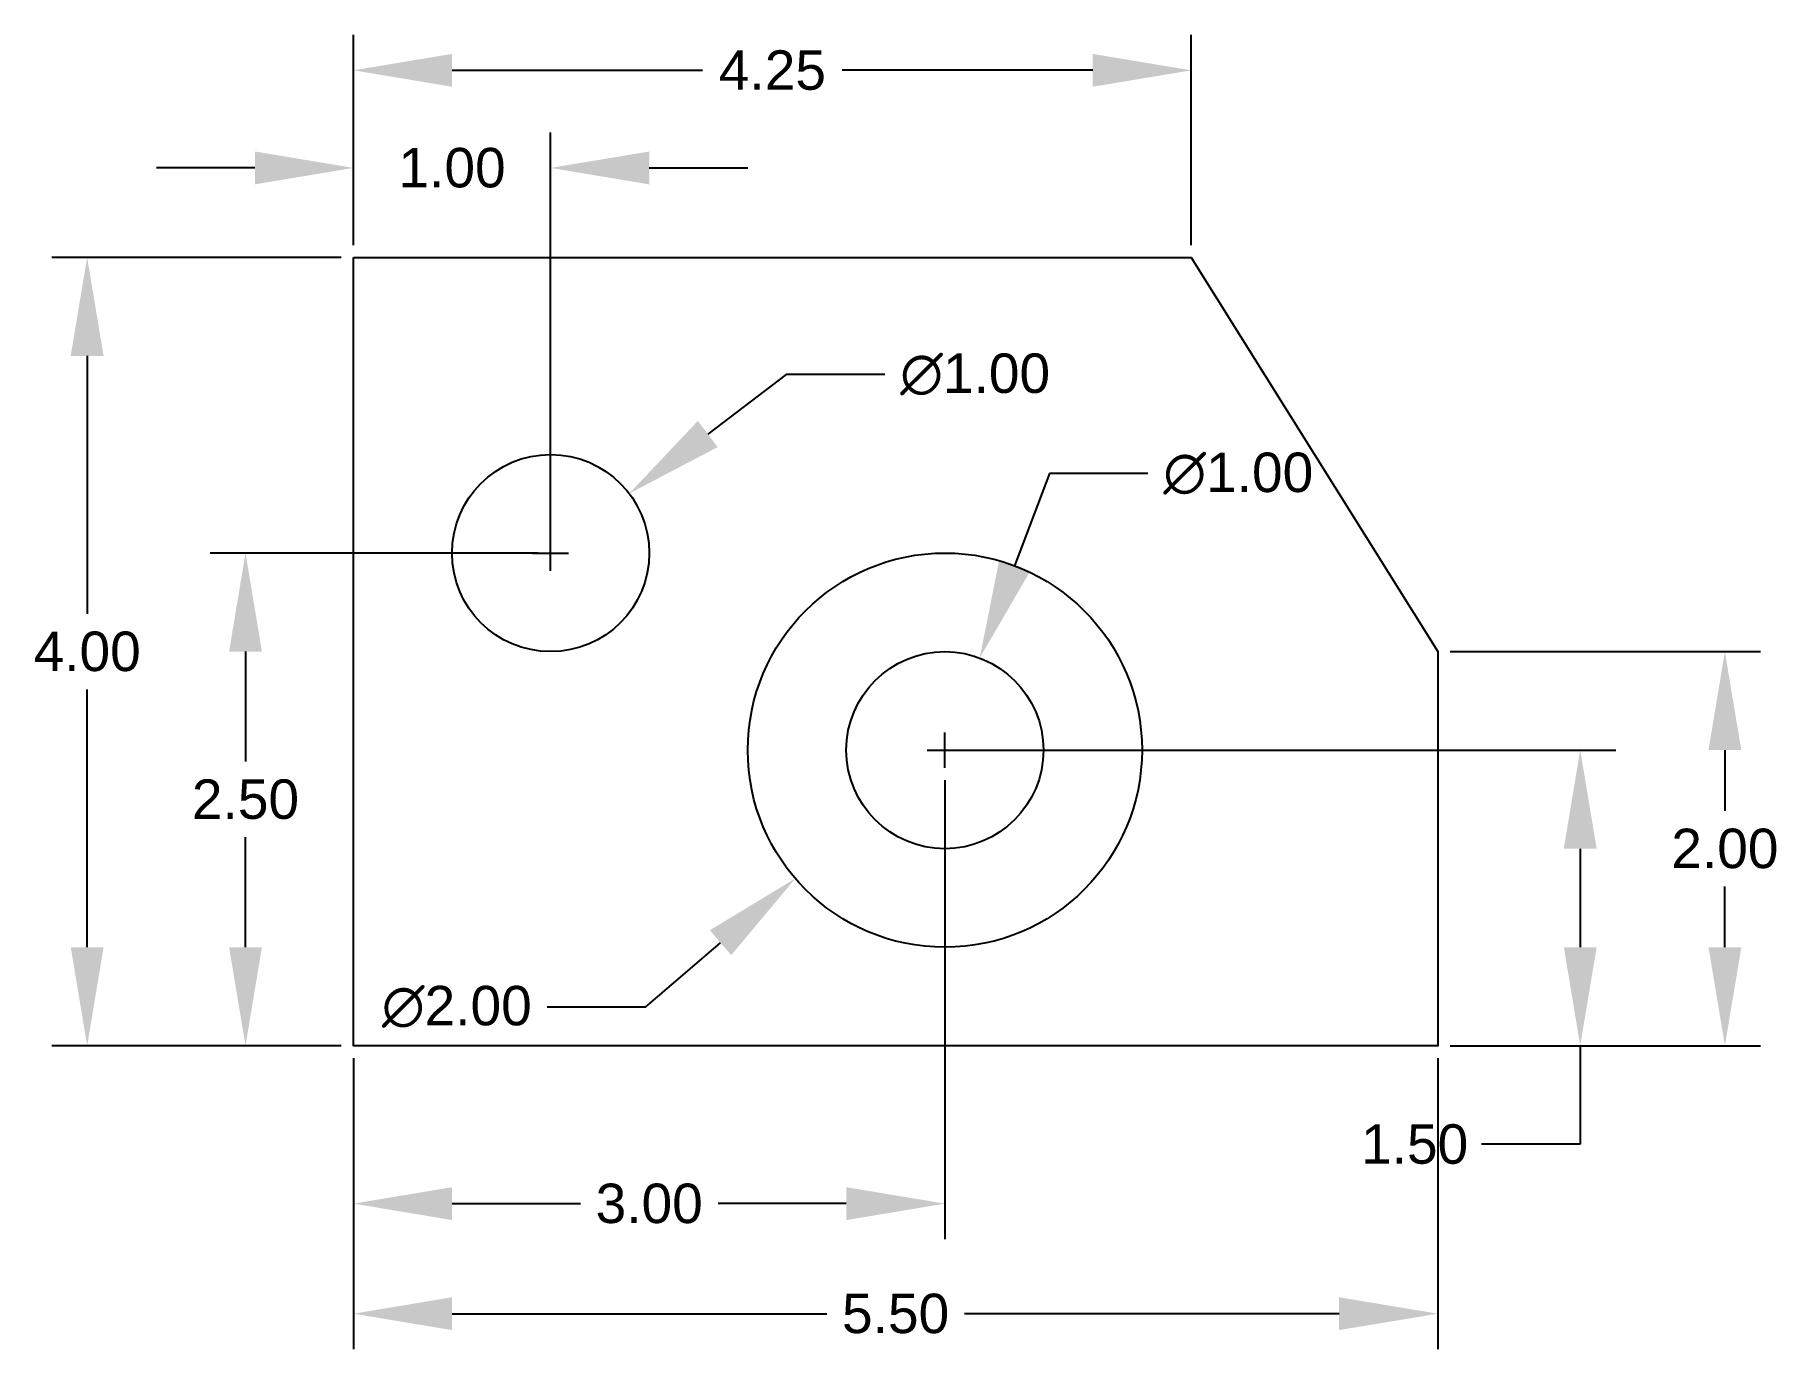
# Model space of a CAD drawing. Header units: inches. Extents: x 0 to 210, y 0 to 297.
# Drawn here: x 40.39 to 49.23, y 120.56 to 127.23 of the extents above; entities that cross this region are included whole.
import ezdxf

# ---------------------------------------------------------------- set-up
doc = ezdxf.new("R2010")
doc.units = ezdxf.units.IN
doc.header["$MEASUREMENT"] = 0
doc.styles.get("Standard").update_dxf_attribs({"font": 'arial.ttf'})
doc.dimstyles.new('gk', dxfattribs={"dimtxt": 0.2, "dimasz": 0.5, "dimexe": 0.18, "dimexo": 0.0625, "dimgap": 0.09, "dimtad": 0, "dimtih": 1, "dimtoh": 1, "dimzin": 0, "dimdsep": 46, "dimtxsty": 'Standard', "dimcen": 0.09, "dimclrd": 2, "dimclre": 2, "dimclrt": 2, "dimadec": 0, "dimazin": 0, "dimtfac": 1, "dimtofl": 0, "dimtmove": 0, "dimatfit": 3, "dimfxl": 1, "dimtolj": 1, "dimtzin": 0, "dimarcsym": 0})

msp = doc.modelspace()

# ---------------------------------------------------------------- blocks, each defined once
blk = doc.blocks.new('*D2')
at = {"color": 2, "lineweight": -2, "transparency": 16777216}
for p, q in [((42.0079, 126.1611), (42.0079, 127.228)), ((46.2579, 126.1611), (46.2579, 127.228)), ((42.5079, 127.048), (43.7784, 127.048)), ((45.7579, 127.048), (44.4875, 127.048))]:
    blk.add_line(p, q, dxfattribs=at)
at = {"color": 2, "transparency": 16777216}
for points in [[(42.5079, 127.1314), (42.5079, 126.9647), (42.0079, 127.048)], [(45.7579, 127.1314), (45.7579, 126.9647), (46.2579, 127.048)]]:
    blk.add_solid(points, dxfattribs=at)
at = {"layer": 'Defpoints', "color": 0, "transparency": 16777216}
for p in [(46.2579, 127.048), (42.0079, 126.0986), (46.2579, 126.0986)]:
    blk.add_point(p, dxfattribs=at)
at = {"color": 2, "transparency": 16777216, "insert": (44.1329, 127.048), "char_height": 0.2, "attachment_point": 5}
blk.add_mtext('\\A1;4.25', dxfattribs=at)
blk = doc.blocks.new('*D3')
at = {"color": 2, "lineweight": -2, "transparency": 16777216}
for p, q in [((41.9454, 126.0986), (40.4768, 126.0986)), ((40.6568, 125.5986), (40.6568, 124.2907)), ((40.6568, 122.5986), (40.6568, 123.9064)), ((41.9454, 122.0986), (40.4768, 122.0986))]:
    blk.add_line(p, q, dxfattribs=at)
at = {"color": 2, "transparency": 16777216}
for points in [[(40.5734, 125.5986), (40.7401, 125.5986), (40.6568, 126.0986)], [(40.5734, 122.5986), (40.7401, 122.5986), (40.6568, 122.0986)]]:
    blk.add_solid(points, dxfattribs=at)
at = {"layer": 'Defpoints', "color": 0, "transparency": 16777216}
for p in [(40.6568, 126.0986), (42.0079, 126.0986), (42.0079, 122.0986)]:
    blk.add_point(p, dxfattribs=at)
at = {"color": 2, "transparency": 16777216, "insert": (40.6568, 124.0986), "char_height": 0.2, "attachment_point": 5}
blk.add_mtext('\\A1;4.00', dxfattribs=at)
blk = doc.blocks.new('*D4')
at = {"color": 2, "lineweight": -2, "transparency": 16777216}
for p, q in [((42.9454, 124.5986), (41.2799, 124.5986)), ((41.4599, 124.0986), (41.4599, 123.5407)), ((41.4599, 122.5986), (41.4599, 123.1564)), ((41.9454, 122.0986), (41.2799, 122.0986))]:
    blk.add_line(p, q, dxfattribs=at)
at = {"color": 2, "transparency": 16777216}
for points in [[(41.3766, 124.0986), (41.5432, 124.0986), (41.4599, 124.5986)], [(41.3766, 122.5986), (41.5432, 122.5986), (41.4599, 122.0986)]]:
    blk.add_solid(points, dxfattribs=at)
at = {"layer": 'Defpoints', "color": 0, "transparency": 16777216}
for p in [(43.0079, 124.5986), (41.4599, 122.0986), (42.0079, 122.0986)]:
    blk.add_point(p, dxfattribs=at)
at = {"color": 2, "transparency": 16777216, "insert": (41.4599, 123.3486), "char_height": 0.2, "attachment_point": 5}
blk.add_mtext('\\A1;2.50', dxfattribs=at)
blk = doc.blocks.new('*D5')
at = {"color": 2, "lineweight": -2, "transparency": 16777216}
for p, q in [((42.0079, 122.0361), (42.0079, 120.5591)), ((47.5079, 122.0361), (47.5079, 120.5591)), ((42.5079, 120.7391), (44.4085, 120.7391)), ((47.0079, 120.7391), (45.1074, 120.7391))]:
    blk.add_line(p, q, dxfattribs=at)
at = {"color": 2, "transparency": 16777216}
for points in [[(42.5079, 120.8225), (42.5079, 120.6558), (42.0079, 120.7391)], [(47.0079, 120.8225), (47.0079, 120.6558), (47.5079, 120.7391)]]:
    blk.add_solid(points, dxfattribs=at)
at = {"layer": 'Defpoints', "color": 0, "transparency": 16777216}
for p in [(42.0079, 122.0986), (47.5079, 122.0986), (47.5079, 120.7391)]:
    blk.add_point(p, dxfattribs=at)
at = {"color": 2, "transparency": 16777216, "insert": (44.7579, 120.7391), "char_height": 0.2, "attachment_point": 5}
blk.add_mtext('\\A1;5.50', dxfattribs=at)
blk = doc.blocks.new('*D6')
at = {"color": 2, "lineweight": -2, "transparency": 16777216}
for p, q in [((47.5704, 124.0986), (49.1448, 124.0986)), ((48.9648, 123.5986), (48.9648, 123.2907)), ((48.9648, 122.5986), (48.9648, 122.9064)), ((47.5704, 122.0986), (49.1448, 122.0986))]:
    blk.add_line(p, q, dxfattribs=at)
at = {"color": 2, "transparency": 16777216}
for points in [[(48.8815, 123.5986), (49.0482, 123.5986), (48.9648, 124.0986)], [(48.8815, 122.5986), (49.0482, 122.5986), (48.9648, 122.0986)]]:
    blk.add_solid(points, dxfattribs=at)
at = {"layer": 'Defpoints', "color": 0, "transparency": 16777216}
for p in [(47.5079, 124.0986), (48.9648, 124.0986), (47.5079, 122.0986)]:
    blk.add_point(p, dxfattribs=at)
at = {"color": 2, "transparency": 16777216, "insert": (48.9648, 123.0986), "char_height": 0.2, "attachment_point": 5}
blk.add_mtext('\\A1;2.00', dxfattribs=at)
blk = doc.blocks.new('*D7')
at = {"color": 2, "lineweight": -2, "transparency": 16777216}
for p, q in [((42.0079, 126.1611), (42.0079, 126.7328)), ((43.0079, 124.6611), (43.0079, 126.7328)), ((41.5079, 126.5528), (41.0079, 126.5528)), ((43.5079, 126.5528), (44.0079, 126.5528))]:
    blk.add_line(p, q, dxfattribs=at)
at = {"color": 2, "transparency": 16777216}
for points in [[(41.5079, 126.6361), (41.5079, 126.4694), (42.0079, 126.5528)], [(43.5079, 126.6361), (43.5079, 126.4694), (43.0079, 126.5528)]]:
    blk.add_solid(points, dxfattribs=at)
at = {"layer": 'Defpoints', "color": 0, "transparency": 16777216}
for p in [(42.0079, 126.5528), (42.0079, 126.0986), (43.0079, 124.5986)]:
    blk.add_point(p, dxfattribs=at)
at = {"color": 2, "transparency": 16777216, "insert": (42.5079, 126.5528), "char_height": 0.2, "attachment_point": 5}
blk.add_mtext('\\A1;1.00', dxfattribs=at)
blk = doc.blocks.new('*D8')
at = {"color": 2, "lineweight": -2, "transparency": 16777216}
for p, q in [((45.0704, 123.5986), (48.4109, 123.5986)), ((48.2309, 123.0986), (48.2309, 122.5986)), ((47.5704, 122.0986), (48.4109, 122.0986)), ((48.2309, 122.0986), (48.2309, 121.5986)), ((48.2309, 121.5986), (47.7309, 121.5986))]:
    blk.add_line(p, q, dxfattribs=at)
at = {"color": 2, "transparency": 16777216}
for points in [[(48.1476, 123.0986), (48.3143, 123.0986), (48.2309, 123.5986)], [(48.1476, 122.5986), (48.3143, 122.5986), (48.2309, 122.0986)]]:
    blk.add_solid(points, dxfattribs=at)
at = {"layer": 'Defpoints', "color": 0, "transparency": 16777216}
for p in [(45.0079, 123.5986), (47.5079, 122.0986), (48.2309, 122.0986)]:
    blk.add_point(p, dxfattribs=at)
at = {"color": 2, "transparency": 16777216, "insert": (47.3909, 121.5986), "char_height": 0.2, "attachment_point": 5}
blk.add_mtext('\\A1;1.50', dxfattribs=at)
blk = doc.blocks.new('*D9')
at = {"color": 2, "lineweight": -2, "transparency": 16777216}
for p, q in [((44.2034, 125.5046), (43.8049, 125.2026)), ((44.7034, 125.5046), (44.2034, 125.5046)), ((43.0079, 124.5086), (43.0079, 124.6886)), ((42.9179, 124.5986), (43.0979, 124.5986))]:
    blk.add_line(p, q, dxfattribs=at)
at = {"color": 2, "transparency": 16777216}
blk.add_solid([(43.7546, 125.269), (43.8552, 125.1362), (43.4064, 124.9006)], dxfattribs=at)
at = {"layer": 'Defpoints', "color": 0, "transparency": 16777216}
for p in [(43.4064, 124.9006), (42.6095, 124.2965)]:
    blk.add_point(p, dxfattribs=at)
at = {"color": 2, "transparency": 16777216, "insert": (45.1616, 125.5046), "char_height": 0.2, "attachment_point": 5}
blk.add_mtext('\\A1;∅1.00', dxfattribs=at)
blk = doc.blocks.new('*D10')
at = {"color": 2, "lineweight": -2, "transparency": 16777216}
for p, q in [((45.0079, 123.5086), (45.0079, 123.6886)), ((44.9179, 123.5986), (45.0979, 123.5986)), ((43.4903, 122.2959), (43.8697, 122.6216)), ((42.9903, 122.2959), (43.4903, 122.2959))]:
    blk.add_line(p, q, dxfattribs=at)
at = {"color": 2, "transparency": 16777216}
blk.add_solid([(43.8155, 122.6848), (43.924, 122.5584), (44.2491, 122.9472)], dxfattribs=at)
at = {"layer": 'Defpoints', "color": 0, "transparency": 16777216}
for p in [(45.7668, 124.2499), (44.2491, 122.9472)]:
    blk.add_point(p, dxfattribs=at)
at = {"color": 2, "transparency": 16777216, "insert": (42.5321, 122.2959), "char_height": 0.2, "attachment_point": 5}
blk.add_mtext('\\A1;∅2.00', dxfattribs=at)
blk = doc.blocks.new('*D12')
at = {"color": 2, "lineweight": -2, "transparency": 16777216}
for p, q in [((45.5382, 125.0017), (45.3614, 124.534)), ((46.0382, 125.0017), (45.5382, 125.0017)), ((45.0079, 123.5086), (45.0079, 123.6886)), ((44.9179, 123.5986), (45.0979, 123.5986))]:
    blk.add_line(p, q, dxfattribs=at)
at = {"color": 2, "transparency": 16777216}
blk.add_solid([(45.2835, 124.5635), (45.4394, 124.5045), (45.1847, 124.0663)], dxfattribs=at)
at = {"layer": 'Defpoints', "color": 0, "transparency": 16777216}
for p in [(45.1847, 124.0663), (44.8312, 123.1308)]:
    blk.add_point(p, dxfattribs=at)
at = {"color": 2, "transparency": 16777216, "insert": (46.4964, 125.0017), "char_height": 0.2, "attachment_point": 5}
blk.add_mtext('\\A1;∅1.00', dxfattribs=at)
blk = doc.blocks.new('*D13')
at = {"color": 2, "lineweight": -2, "transparency": 16777216}
for p, q in [((45.0079, 123.4461), (45.0079, 121.1176)), ((42.0079, 122.0361), (42.0079, 121.1176)), ((42.5079, 121.2976), (43.1586, 121.2976)), ((44.5079, 121.2976), (43.8573, 121.2976))]:
    blk.add_line(p, q, dxfattribs=at)
at = {"color": 2, "transparency": 16777216}
for points in [[(42.5079, 121.3809), (42.5079, 121.2143), (42.0079, 121.2976)], [(44.5079, 121.3809), (44.5079, 121.2143), (45.0079, 121.2976)]]:
    blk.add_solid(points, dxfattribs=at)
at = {"layer": 'Defpoints', "color": 0, "transparency": 16777216}
for p in [(45.0079, 123.5086), (42.0079, 122.0986), (42.0079, 121.2976)]:
    blk.add_point(p, dxfattribs=at)
at = {"color": 2, "transparency": 16777216, "insert": (43.5079, 121.2976), "char_height": 0.2, "attachment_point": 5}
blk.add_mtext('\\A1;3.00', dxfattribs=at)

# ---------------------------------------------------------------- dimensions: what is measured, and where the dimension line sits
for base, p1, p2, picture, middle in [((46.2579, 127.048), (42.0079, 126.0986), (46.2579, 126.0986), '*D2', (44.1329, 127.048)), ((42.0079, 126.5528), (43.0079, 124.5986), (42.0079, 126.0986), '*D7', (42.5079, 126.5528)), ((42.0079, 121.2976), (45.0079, 123.5086), (42.0079, 122.0986), '*D13', (43.5079, 121.2976)), ((47.5079, 120.7391), (42.0079, 122.0986), (47.5079, 122.0986), '*D5', (44.7579, 120.7391))]:
    dim = msp.add_linear_dim(base=base, p1=p1, p2=p2, dimstyle='gk')
    dim.commit()
    dim.dimension.update_dxf_attribs({"geometry": picture, "text_midpoint": middle})
for base, p1, p2, picture, middle in [((40.6568, 126.0986), (42.0079, 122.0986), (42.0079, 126.0986), '*D3', (40.6568, 124.0986)), ((41.4599, 122.0986), (43.0079, 124.5986), (42.0079, 122.0986), '*D4', (41.4599, 123.3486)), ((48.9648, 124.0986), (47.5079, 122.0986), (47.5079, 124.0986), '*D6', (48.9648, 123.0986)), ((48.2309, 122.0986), (45.0079, 123.5986), (47.5079, 122.0986), '*D8', (47.3909, 121.5986))]:
    dim = msp.add_linear_dim(base=base, p1=p1, p2=p2, angle=90, dimstyle='gk')
    dim.commit()
    dim.dimension.update_dxf_attribs({"geometry": picture, "text_midpoint": middle})
for p1, p2, picture, middle in [((42.6095, 124.2965), (43.4064, 124.9006), '*D9', (45.1616, 125.5046)), ((44.8312, 123.1308), (45.1847, 124.0663), '*D12', (46.4964, 125.0017)), ((45.7668, 124.2499), (44.2491, 122.9472), '*D10', (42.5321, 122.2959))]:
    dim = msp.add_diameter_dim_2p(p1=p1, p2=p2, dimstyle='gk')
    dim.commit()
    dim.dimension.update_dxf_attribs({"geometry": picture, "text_midpoint": middle})

# ---------------------------------------------------------------- linework, layer by layer
for p, q in [((42.0079, 122.0986), (42.0079, 126.0986)), ((45.0079, 122.0986), (42.0079, 122.0986))]:
    msp.add_line(p, q)
msp.add_lwpolyline([(42.0079, 126.0986), (46.2579, 126.0986), (47.5079, 124.0986), (47.5079, 122.0986), (42.0079, 122.0986)], close=True)
for centre, radius in [((43.0079, 124.5986), 0.5), ((45.0079, 123.5986), 1), ((45.0079, 123.5986), 0.5)]:
    msp.add_circle(centre, radius)

msp.set_redraw_order([(e.dxf.handle, doc.entitydb.next_handle()) for e in msp.query("TEXT MTEXT ATTDEF DIMENSION ARC_DIMENSION")])  # texts and dimensions are drawn at this point

doc.saveas('drawing.dxf')
